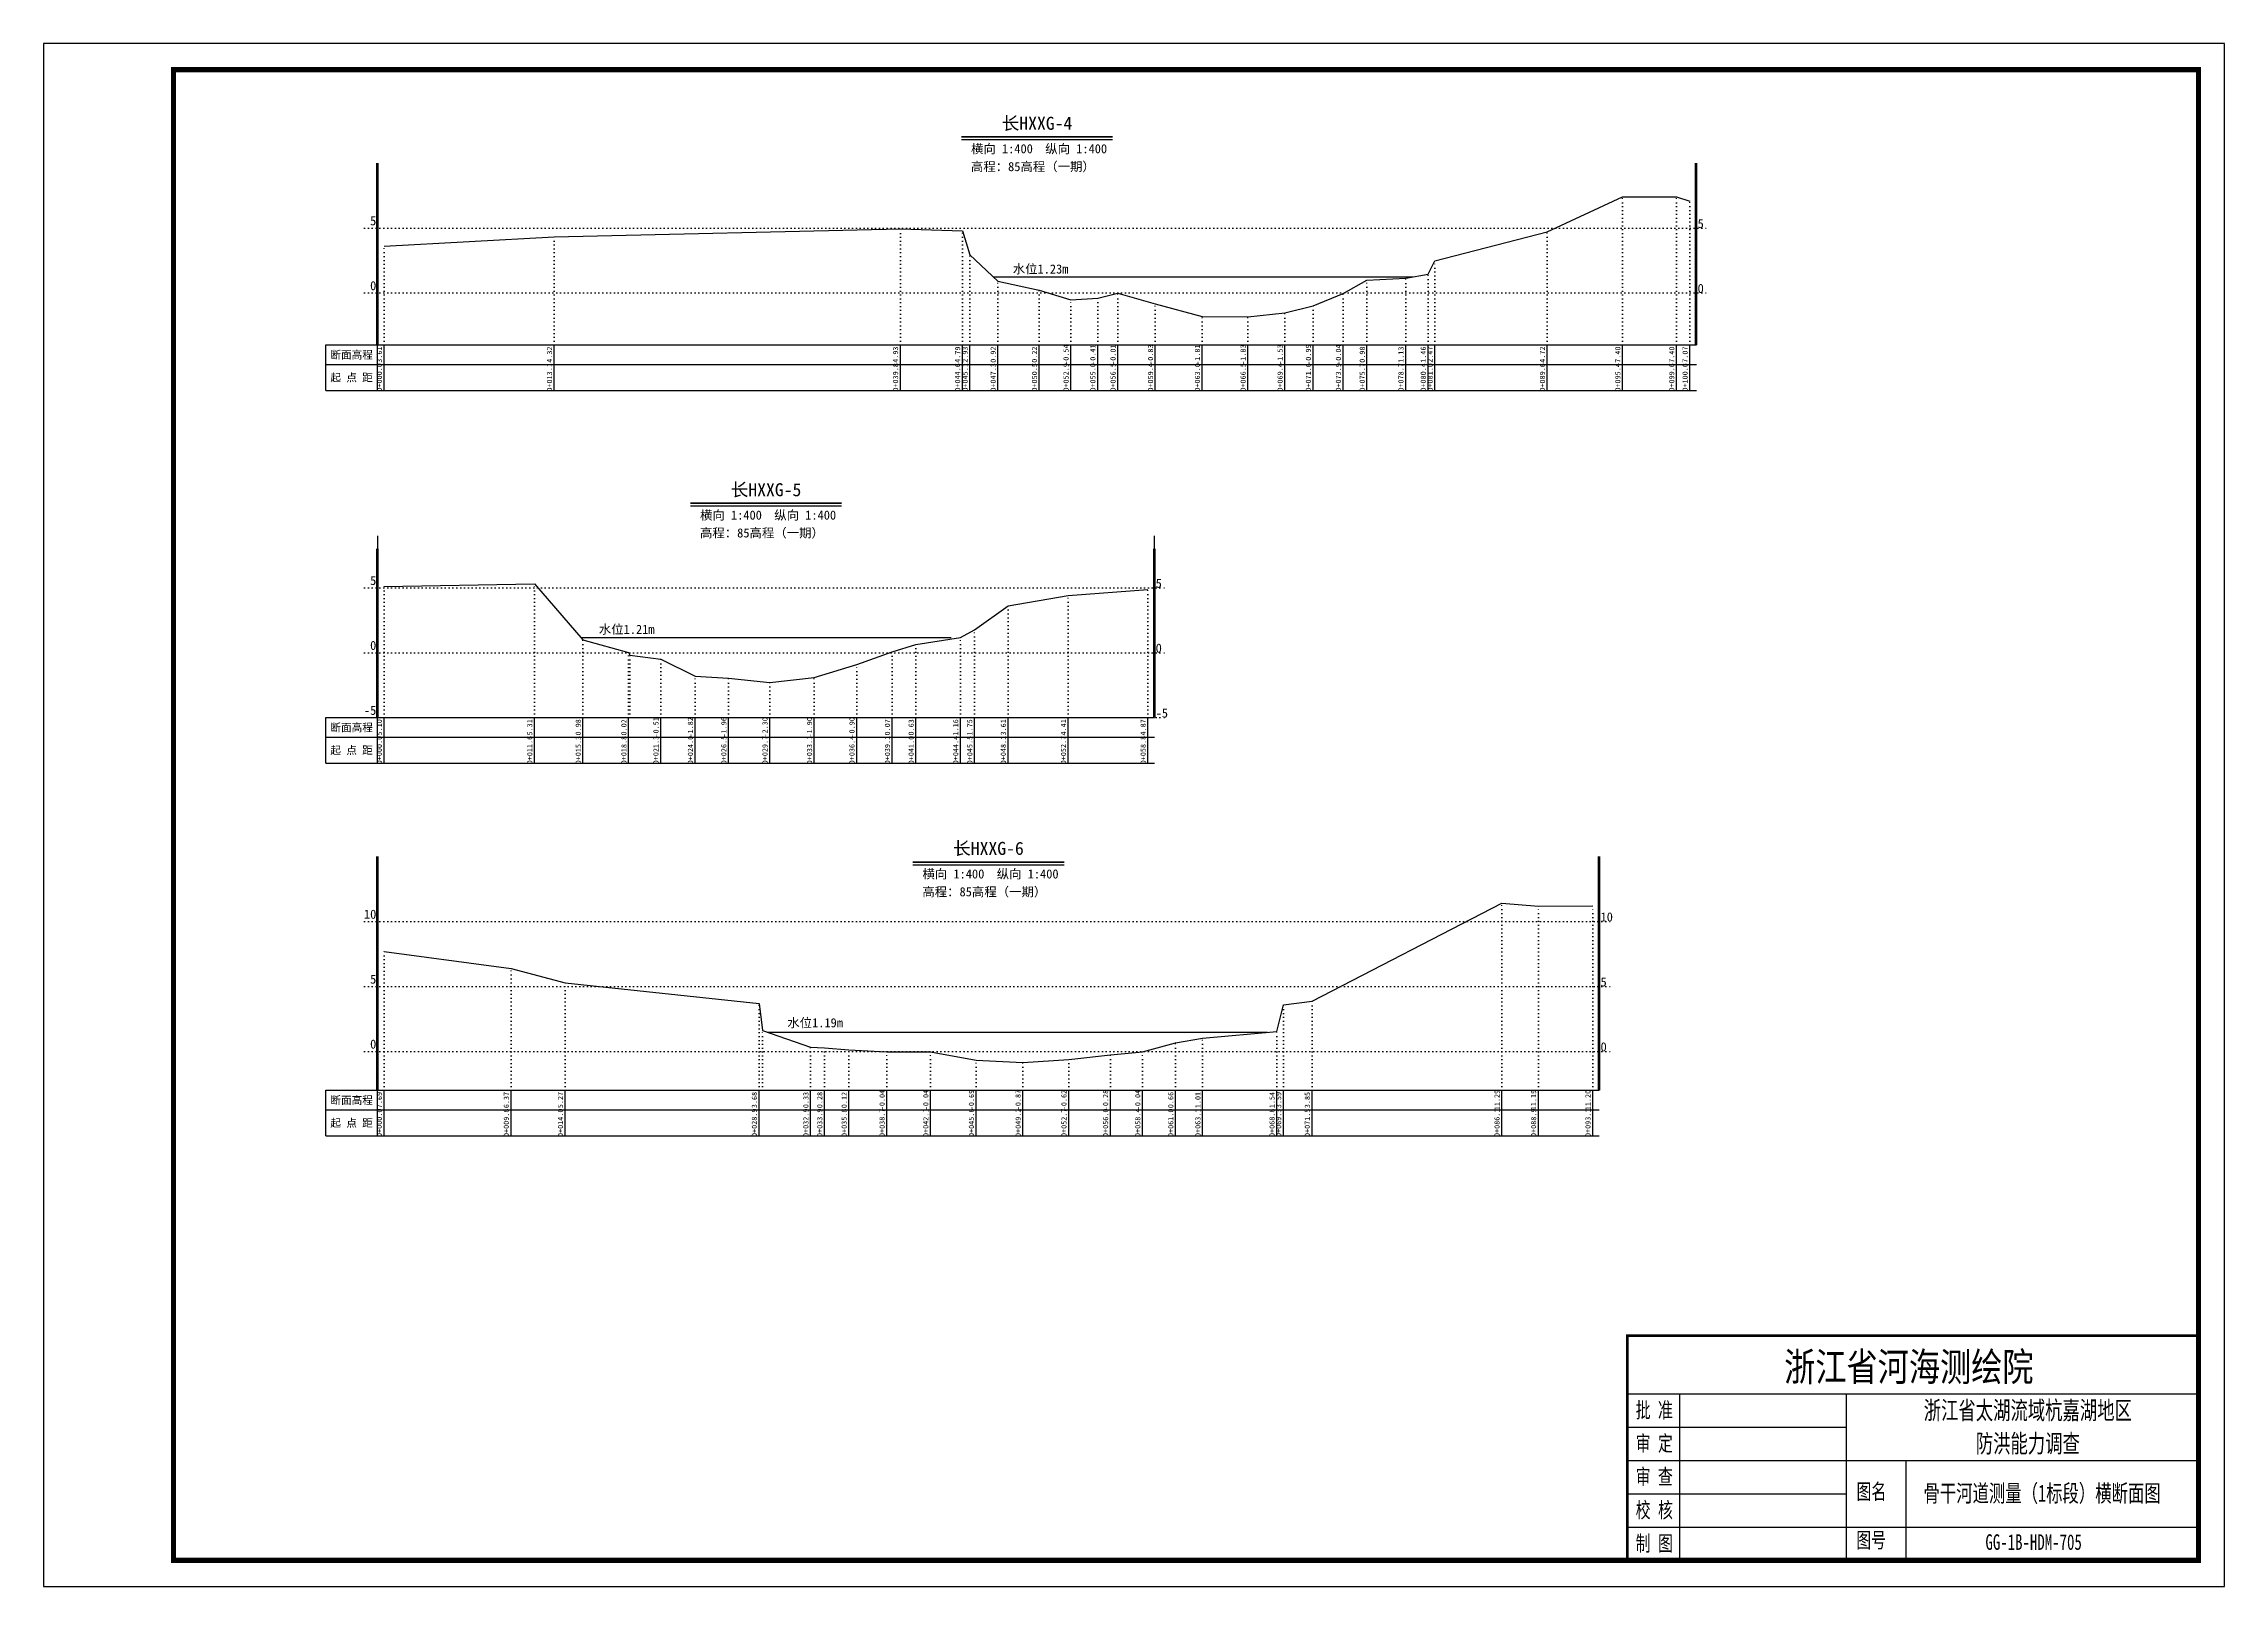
# Model space of a CAD drawing. Header units: millimetres. Extents: x 518104 to 520297, y 3371901 to 3372198.
# Drawn here: x 518547.4 to 518967.4, y 3371900.9 to 3372197.9 of the extents above; entities that cross this region are included whole.
import ezdxf
from ezdxf.enums import TextEntityAlignment as Align

# ---------------------------------------------------------------- set-up
doc = ezdxf.new("R2010")
doc.units = ezdxf.units.MM
doc.header["$LTSCALE"] = 0.4
doc.header["$MEASUREMENT"] = 0
doc.linetypes.add('X4', pattern=[1.6, 0, -1.6])
for name, color, linetype in [('DMX', 1, 'Continuous'), ('TEXT', 7, 'Continuous'), ('zdm1', 5, 'Continuous'), ('ZDMT5', 3, 'Continuous'), ('图框', 7, 'Continuous'), ('断面名称', 5, 'Continuous'), ('比例尺', 3, 'Continuous'), ('水位', 4, 'Continuous')]:
    doc.layers.add(name, color=color, linetype=linetype)
doc.styles.add('HDM', font='仿宋_GB2312.ttf')
doc.styles.add('tk2', font='SimSun.ttf', dxfattribs={"width": 0.8})

msp = doc.modelspace()

# ---------------------------------------------------------------- linework, layer by layer
at = {"lineweight": 100, "const_width": 0.5}
msp.add_lwpolyline([(518962.42, 3371949.15), (518852.42, 3371949.15), (518852.42, 3371905.87), (518962.42, 3371905.87), (518962.42, 3371949.15)], dxfattribs=at)
at = {"layer": 'DMX', "linetype": 'Continuous', "flags": 128}
for points in [[(518612.99, 3372158.9), (518645.77, 3372160.67), (518712.42, 3372162.2), (518724.37, 3372161.85), (518725.82, 3372157.2), (518731.22, 3372152.17), (518739.17, 3372150.42), (518745.24, 3372148.52), (518750.42, 3372148.85), (518754.29, 3372149.85), (518761.52, 3372147.8), (518770.54, 3372145.35), (518779.34, 3372145.3), (518786.47, 3372146.05), (518791.92, 3372147.4), (518797.69, 3372149.77), (518802.29, 3372152.32), (518809.74, 3372152.7), (518814.04, 3372153.52), (518815.37, 3372156.05), (518836.99, 3372161.67), (518851.52, 3372168.37), (518861.89, 3372168.37), (518864.47, 3372167.55)], [(518612.99, 3372093.37), (518641.97, 3372093.9), (518651.29, 3372083.07), (518660.09, 3372080.67), (518660.29, 3372080.15), (518666.27, 3372079.35), (518672.89, 3372076.07), (518679.34, 3372075.72), (518687.27, 3372074.87), (518695.84, 3372075.87), (518704.02, 3372078.37), (518710.84, 3372080.8), (518715.42, 3372082.2), (518723.99, 3372083.52), (518726.72, 3372085), (518733.17, 3372089.65), (518744.74, 3372091.65), (518760.09, 3372092.8)], [(518612.99, 3372023.1), (518637.44, 3372019.8), (518647.87, 3372017.05), (518685.22, 3372013.07), (518685.84, 3372007.87), (518695.14, 3372004.7), (518697.82, 3372004.57), (518702.52, 3372004.17), (518709.82, 3372003.77), (518718.24, 3372003.77), (518727.02, 3372002.15), (518736.02, 3372001.7), (518744.84, 3372002.32), (518752.87, 3372003.17), (518759.07, 3372003.77), (518765.42, 3372005.52), (518770.64, 3372006.4), (518784.92, 3372007.72), (518786.19, 3372012.85), (518791.72, 3372013.5), (518828.24, 3372032.39), (518835.29, 3372031.85), (518845.77, 3372031.87)]]:
    msp.add_lwpolyline(points, dxfattribs=at)
at = {"layer": 'TEXT', "color": 0}
for p, q in [((518852.42, 3371937.95, 0), (518962.42, 3371937.95, 0)), ((518862.5, 3371937.95, 0), (518862.5, 3371912.29, 0)), ((518894.58, 3371937.95, 0), (518894.58, 3371912.29, 0)), ((518852.42, 3371931.54, 0), (518894.58, 3371931.54, 0)), ((518852.42, 3371925.12, 0), (518894.58, 3371925.12, 0)), ((518894.58, 3371925.12, 0), (518962.42, 3371925.12, 0)), ((518906.07, 3371925.12, 0), (518906.07, 3371905.87, 0)), ((518852.42, 3371918.7, 0), (518894.58, 3371918.7, 0)), ((518852.42, 3371912.29, 0), (518962.42, 3371912.29, 0)), ((518862.5, 3371912.29, 0), (518862.5, 3371905.87, 0)), ((518894.58, 3371912.29, 0), (518894.58, 3371905.87, 0))]:
    msp.add_line(p, q, dxfattribs=at)
at = {"layer": 'zdm1', "linetype": 'Continuous'}
for p, q in [((518611.62, 3372139.87), (518611.62, 3372174.87)), ((518611.87, 3372139.87), (518611.87, 3372174.87)), ((518865.59, 3372139.87), (518865.59, 3372174.87)), ((518865.84, 3372139.87), (518865.84, 3372174.87)), ((518601.74, 3372139.87), (518612.99, 3372139.87)), ((518601.74, 3372131.12), (518601.74, 3372139.87)), ((518611.74, 3372131.12), (518611.74, 3372139.87)), ((518612.99, 3372139.87), (518865.72, 3372139.87)), ((518601.74, 3372136.12), (518865.72, 3372136.12)), ((518601.74, 3372131.12), (518865.72, 3372131.12)), ((518611.62, 3372068.12), (518611.62, 3372100.62)), ((518611.87, 3372068.12), (518611.87, 3372100.62)), ((518761.22, 3372068.12), (518761.22, 3372100.62)), ((518761.47, 3372068.12), (518761.47, 3372100.62)), ((518601.74, 3372068.12), (518612.99, 3372068.12)), ((518601.74, 3372059.37), (518601.74, 3372068.12)), ((518611.74, 3372059.37), (518611.74, 3372068.12)), ((518612.99, 3372068.12), (518761.34, 3372068.12)), ((518601.74, 3372064.37), (518761.34, 3372064.37)), ((518601.74, 3372059.37), (518761.34, 3372059.37)), ((518611.62, 3371996.37), (518611.62, 3372041.37)), ((518611.87, 3371996.37), (518611.87, 3372041.37)), ((518846.89, 3371996.37), (518846.89, 3372041.37)), ((518847.14, 3371996.37), (518847.14, 3372041.37)), ((518601.74, 3371996.37), (518612.99, 3371996.37)), ((518601.74, 3371987.62), (518601.74, 3371996.37)), ((518611.74, 3371987.62), (518611.74, 3371996.37)), ((518612.99, 3371996.37), (518847.02, 3371996.37)), ((518601.74, 3371992.62), (518847.02, 3371992.62)), ((518601.74, 3371987.62), (518847.02, 3371987.62))]:
    msp.add_line(p, q, dxfattribs=at)
at = {"layer": 'zdm1', "linetype": 'X4'}
for p, q in [((518609.24, 3372162.37), (518868.22, 3372162.37)), ((518609.24, 3372149.87), (518868.22, 3372149.87)), ((518609.24, 3372093.12), (518763.84, 3372093.12)), ((518609.24, 3372080.62), (518763.84, 3372080.62)), ((518609.24, 3372068.12), (518763.84, 3372068.12)), ((518609.24, 3372028.87), (518849.52, 3372028.87)), ((518609.24, 3372016.37), (518849.52, 3372016.37)), ((518609.24, 3372003.87), (518849.52, 3372003.87))]:
    msp.add_line(p, q, dxfattribs=at)
at = {"layer": 'zdm1', "linetype": 'Continuous', "flags": 128}
for points in [[(518611.74, 3372172.37, 0.25, 0.25, 0), (518611.74, 3372174.87, 0.25, 0.25, 0)], [(518865.72, 3372172.37, 0.25, 0.25, 0), (518865.72, 3372174.87, 0.25, 0.25, 0)], [(518611.74, 3372167.37, 0.25, 0.25, 0), (518611.74, 3372169.87, 0.25, 0.25, 0)], [(518865.72, 3372167.37, 0.25, 0.25, 0), (518865.72, 3372169.87, 0.25, 0.25, 0)], [(518611.74, 3372162.37, 0.25, 0.25, 0), (518611.74, 3372164.87, 0.25, 0.25, 0)], [(518865.72, 3372162.37, 0.25, 0.25, 0), (518865.72, 3372164.87, 0.25, 0.25, 0)], [(518611.74, 3372157.37, 0.25, 0.25, 0), (518611.74, 3372159.87, 0.25, 0.25, 0)], [(518865.72, 3372157.37, 0.25, 0.25, 0), (518865.72, 3372159.87, 0.25, 0.25, 0)], [(518611.74, 3372152.37, 0.25, 0.25, 0), (518611.74, 3372154.87, 0.25, 0.25, 0)], [(518865.72, 3372152.37, 0.25, 0.25, 0), (518865.72, 3372154.87, 0.25, 0.25, 0)], [(518611.74, 3372147.37, 0.25, 0.25, 0), (518611.74, 3372149.87, 0.25, 0.25, 0)], [(518865.72, 3372147.37, 0.25, 0.25, 0), (518865.72, 3372149.87, 0.25, 0.25, 0)], [(518611.74, 3372142.37, 0.25, 0.25, 0), (518611.74, 3372144.87, 0.25, 0.25, 0)], [(518865.72, 3372142.37, 0.25, 0.25, 0), (518865.72, 3372144.87, 0.25, 0.25, 0)], [(518611.74, 3372100.62, 0.25, 0.25, 0), (518611.74, 3372103.12, 0.25, 0.25, 0)], [(518761.34, 3372100.62, 0.25, 0.25, 0), (518761.34, 3372103.12, 0.25, 0.25, 0)], [(518611.74, 3372095.62, 0.25, 0.25, 0), (518611.74, 3372098.12, 0.25, 0.25, 0)], [(518761.34, 3372095.62, 0.25, 0.25, 0), (518761.34, 3372098.12, 0.25, 0.25, 0)], [(518611.74, 3372090.62, 0.25, 0.25, 0), (518611.74, 3372093.12, 0.25, 0.25, 0)], [(518761.34, 3372090.62, 0.25, 0.25, 0), (518761.34, 3372093.12, 0.25, 0.25, 0)], [(518611.74, 3372085.62, 0.25, 0.25, 0), (518611.74, 3372088.12, 0.25, 0.25, 0)], [(518761.34, 3372085.62, 0.25, 0.25, 0), (518761.34, 3372088.12, 0.25, 0.25, 0)], [(518611.74, 3372080.62, 0.25, 0.25, 0), (518611.74, 3372083.12, 0.25, 0.25, 0)], [(518761.34, 3372080.62, 0.25, 0.25, 0), (518761.34, 3372083.12, 0.25, 0.25, 0)], [(518611.74, 3372075.62, 0.25, 0.25, 0), (518611.74, 3372078.12, 0.25, 0.25, 0)], [(518761.34, 3372075.62, 0.25, 0.25, 0), (518761.34, 3372078.12, 0.25, 0.25, 0)], [(518611.74, 3372070.62, 0.25, 0.25, 0), (518611.74, 3372073.12, 0.25, 0.25, 0)], [(518761.34, 3372070.62, 0.25, 0.25, 0), (518761.34, 3372073.12, 0.25, 0.25, 0)], [(518611.74, 3372038.87, 0.25, 0.25, 0), (518611.74, 3372041.37, 0.25, 0.25, 0)], [(518847.02, 3372038.87, 0.25, 0.25, 0), (518847.02, 3372041.37, 0.25, 0.25, 0)], [(518611.74, 3372033.87, 0.25, 0.25, 0), (518611.74, 3372036.37, 0.25, 0.25, 0)], [(518847.02, 3372033.87, 0.25, 0.25, 0), (518847.02, 3372036.37, 0.25, 0.25, 0)], [(518611.74, 3372028.87, 0.25, 0.25, 0), (518611.74, 3372031.37, 0.25, 0.25, 0)], [(518847.02, 3372028.87, 0.25, 0.25, 0), (518847.02, 3372031.37, 0.25, 0.25, 0)], [(518611.74, 3372023.87, 0.25, 0.25, 0), (518611.74, 3372026.37, 0.25, 0.25, 0)], [(518847.02, 3372023.87, 0.25, 0.25, 0), (518847.02, 3372026.37, 0.25, 0.25, 0)], [(518611.74, 3372018.87, 0.25, 0.25, 0), (518611.74, 3372021.37, 0.25, 0.25, 0)], [(518847.02, 3372018.87, 0.25, 0.25, 0), (518847.02, 3372021.37, 0.25, 0.25, 0)], [(518611.74, 3372013.87, 0.25, 0.25, 0), (518611.74, 3372016.37, 0.25, 0.25, 0)], [(518847.02, 3372013.87, 0.25, 0.25, 0), (518847.02, 3372016.37, 0.25, 0.25, 0)], [(518611.74, 3372008.87, 0.25, 0.25, 0), (518611.74, 3372011.37, 0.25, 0.25, 0)], [(518847.02, 3372008.87, 0.25, 0.25, 0), (518847.02, 3372011.37, 0.25, 0.25, 0)], [(518611.74, 3372003.87, 0.25, 0.25, 0), (518611.74, 3372006.37, 0.25, 0.25, 0)], [(518847.02, 3372003.87, 0.25, 0.25, 0), (518847.02, 3372006.37, 0.25, 0.25, 0)], [(518611.74, 3371998.87, 0.25, 0.25, 0), (518611.74, 3372001.37, 0.25, 0.25, 0)], [(518847.02, 3371998.87, 0.25, 0.25, 0), (518847.02, 3372001.37, 0.25, 0.25, 0)]]:
    msp.add_lwpolyline(points, format="xyseb", dxfattribs=at)
at = {"layer": 'ZDMT5', "linetype": 'X4'}
for p, q in [((518851.52, 3372139.87), (518851.52, 3372168.37)), ((518861.89, 3372139.87), (518861.89, 3372168.37)), ((518864.47, 3372139.87), (518864.47, 3372167.55)), ((518645.77, 3372139.87), (518645.77, 3372160.67)), ((518712.42, 3372139.87), (518712.42, 3372162.2)), ((518724.37, 3372139.87), (518724.37, 3372161.85)), ((518836.99, 3372139.87), (518836.99, 3372161.67)), ((518612.99, 3372139.87), (518612.99, 3372158.9)), ((518725.82, 3372139.87), (518725.82, 3372157.2)), ((518815.37, 3372139.87), (518815.37, 3372156.05)), ((518731.22, 3372139.87), (518731.22, 3372152.17)), ((518802.29, 3372139.87), (518802.29, 3372152.32)), ((518809.74, 3372139.87), (518809.74, 3372152.7)), ((518814.04, 3372139.87), (518814.04, 3372153.52)), ((518739.17, 3372139.87), (518739.17, 3372150.42)), ((518745.24, 3372139.87), (518745.24, 3372148.52)), ((518750.42, 3372139.87), (518750.42, 3372148.85)), ((518754.29, 3372139.87), (518754.29, 3372149.85)), ((518761.52, 3372139.87), (518761.52, 3372147.8)), ((518791.92, 3372139.87), (518791.92, 3372147.4)), ((518797.69, 3372139.87), (518797.69, 3372149.77)), ((518770.54, 3372139.87), (518770.54, 3372145.35)), ((518779.34, 3372139.87), (518779.34, 3372145.3)), ((518786.47, 3372139.87), (518786.47, 3372146.05)), ((518612.99, 3372068.12), (518612.99, 3372093.37)), ((518641.97, 3372068.12), (518641.97, 3372093.9)), ((518760.09, 3372068.12), (518760.09, 3372092.8)), ((518733.17, 3372068.12), (518733.17, 3372089.65)), ((518744.74, 3372068.12), (518744.74, 3372091.65)), ((518723.99, 3372068.12), (518723.99, 3372083.52)), ((518726.72, 3372068.12), (518726.72, 3372085)), ((518651.29, 3372068.12), (518651.29, 3372083.07)), ((518660.09, 3372068.12), (518660.09, 3372080.67)), ((518660.29, 3372068.12), (518660.29, 3372080.15)), ((518666.27, 3372068.12), (518666.27, 3372079.35)), ((518710.84, 3372068.12), (518710.84, 3372080.8)), ((518715.42, 3372068.12), (518715.42, 3372082.2)), ((518672.89, 3372068.12), (518672.89, 3372076.07)), ((518679.34, 3372068.12), (518679.34, 3372075.72)), ((518695.84, 3372068.12), (518695.84, 3372075.87)), ((518704.02, 3372068.12), (518704.02, 3372078.37)), ((518687.27, 3372068.12), (518687.27, 3372074.87)), ((518828.24, 3371996.37), (518828.24, 3372032.39)), ((518835.29, 3371996.37), (518835.29, 3372031.85)), ((518845.77, 3371996.37), (518845.77, 3372031.87)), ((518612.99, 3371996.37), (518612.99, 3372023.1)), ((518637.44, 3371996.37), (518637.44, 3372019.8)), ((518647.87, 3371996.37), (518647.87, 3372017.05)), ((518685.22, 3371996.37), (518685.22, 3372013.07)), ((518786.19, 3371996.37), (518786.19, 3372012.85)), ((518791.72, 3371996.37), (518791.72, 3372013.5)), ((518685.84, 3371996.37), (518685.84, 3372007.87)), ((518695.14, 3371996.37), (518695.14, 3372004.7)), ((518697.82, 3371996.37), (518697.82, 3372004.57)), ((518702.52, 3371996.37), (518702.52, 3372004.17)), ((518709.82, 3371996.37), (518709.82, 3372003.77)), ((518718.24, 3371996.37), (518718.24, 3372003.77)), ((518759.07, 3371996.37), (518759.07, 3372003.77)), ((518765.42, 3371996.37), (518765.42, 3372005.52)), ((518770.64, 3371996.37), (518770.64, 3372006.4)), ((518784.92, 3371996.37), (518784.92, 3372007.72)), ((518727.02, 3371996.37), (518727.02, 3372002.15)), ((518736.02, 3371996.37), (518736.02, 3372001.7)), ((518744.84, 3371996.37), (518744.84, 3372002.32)), ((518752.87, 3371996.37), (518752.87, 3372003.17))]:
    msp.add_line(p, q, dxfattribs=at)
at = {"layer": 'ZDMT5', "linetype": 'Continuous'}
for p, q in [((518612.99, 3372131.12), (518612.99, 3372139.87)), ((518645.77, 3372131.12), (518645.77, 3372139.87)), ((518712.42, 3372131.12), (518712.42, 3372139.87)), ((518724.37, 3372131.12), (518724.37, 3372139.87)), ((518725.82, 3372131.12), (518725.82, 3372139.87)), ((518731.22, 3372131.12), (518731.22, 3372139.87)), ((518739.17, 3372131.12), (518739.17, 3372139.87)), ((518745.24, 3372131.12), (518745.24, 3372139.87)), ((518750.42, 3372131.12), (518750.42, 3372139.87)), ((518754.29, 3372131.12), (518754.29, 3372139.87)), ((518761.52, 3372131.12), (518761.52, 3372139.87)), ((518770.54, 3372131.12), (518770.54, 3372139.87)), ((518779.34, 3372131.12), (518779.34, 3372139.87)), ((518786.47, 3372131.12), (518786.47, 3372139.87)), ((518791.92, 3372131.12), (518791.92, 3372139.87)), ((518797.69, 3372131.12), (518797.69, 3372139.87)), ((518802.29, 3372131.12), (518802.29, 3372139.87)), ((518809.74, 3372131.12), (518809.74, 3372139.87)), ((518814.04, 3372131.12), (518814.04, 3372139.87)), ((518815.37, 3372131.12), (518815.37, 3372139.87)), ((518836.99, 3372131.12), (518836.99, 3372139.87)), ((518851.52, 3372131.12), (518851.52, 3372139.87)), ((518861.89, 3372131.12), (518861.89, 3372139.87)), ((518864.47, 3372131.12), (518864.47, 3372139.87)), ((518612.99, 3372059.37), (518612.99, 3372068.12)), ((518641.97, 3372059.37), (518641.97, 3372068.12)), ((518651.29, 3372059.37), (518651.29, 3372068.12)), ((518660.09, 3372059.37), (518660.09, 3372068.12)), ((518666.27, 3372059.37), (518666.27, 3372068.12)), ((518672.89, 3372059.37), (518672.89, 3372068.12)), ((518679.34, 3372059.37), (518679.34, 3372068.12)), ((518687.27, 3372059.37), (518687.27, 3372068.12)), ((518695.84, 3372059.37), (518695.84, 3372068.12)), ((518704.02, 3372059.37), (518704.02, 3372068.12)), ((518710.84, 3372059.37), (518710.84, 3372068.12)), ((518715.42, 3372059.37), (518715.42, 3372068.12)), ((518723.99, 3372059.37), (518723.99, 3372068.12)), ((518726.72, 3372059.37), (518726.72, 3372068.12)), ((518733.17, 3372059.37), (518733.17, 3372068.12)), ((518744.74, 3372059.37), (518744.74, 3372068.12)), ((518760.09, 3372059.37), (518760.09, 3372068.12)), ((518612.99, 3371987.62), (518612.99, 3371996.37)), ((518637.44, 3371987.62), (518637.44, 3371996.37)), ((518647.87, 3371987.62), (518647.87, 3371996.37)), ((518685.22, 3371987.62), (518685.22, 3371996.37)), ((518695.14, 3371987.62), (518695.14, 3371996.37)), ((518697.82, 3371987.62), (518697.82, 3371996.37)), ((518702.52, 3371987.62), (518702.52, 3371996.37)), ((518709.82, 3371987.62), (518709.82, 3371996.37)), ((518718.24, 3371987.62), (518718.24, 3371996.37)), ((518727.02, 3371987.62), (518727.02, 3371996.37)), ((518736.02, 3371987.62), (518736.02, 3371996.37)), ((518744.84, 3371987.62), (518744.84, 3371996.37)), ((518752.87, 3371987.62), (518752.87, 3371996.37)), ((518759.07, 3371987.62), (518759.07, 3371996.37)), ((518765.42, 3371987.62), (518765.42, 3371996.37)), ((518770.64, 3371987.62), (518770.64, 3371996.37)), ((518784.92, 3371987.62), (518784.92, 3371996.37)), ((518786.19, 3371987.62), (518786.19, 3371996.37)), ((518791.72, 3371987.62), (518791.72, 3371996.37)), ((518828.24, 3371987.62), (518828.24, 3371996.37)), ((518835.29, 3371987.62), (518835.29, 3371996.37)), ((518845.77, 3371987.62), (518845.77, 3371996.37))]:
    msp.add_line(p, q, dxfattribs=at)
at = {"layer": '图框', "flags": 128}
msp.add_lwpolyline([(518547.42, 3371900.87), (518967.42, 3371900.87), (518967.42, 3372197.87), (518547.42, 3372197.87)], close=True, dxfattribs=at)
at = {"layer": '图框', "const_width": 1, "flags": 128}
msp.add_lwpolyline([(518572.42, 3371905.87), (518962.42, 3371905.87), (518962.42, 3372192.87), (518572.42, 3372192.87)], close=True, dxfattribs=at)
at = {"layer": '比例尺', "color": 3, "linetype": 'Continuous', "lineweight": 40}
for p, q in [((518724.17, 3372179.91), (518753.29, 3372179.91)), ((518671.98, 3372109.38), (518701.11, 3372109.38)), ((518714.82, 3372040.3), (518743.94, 3372040.3))]:
    msp.add_line(p, q, dxfattribs=at)
at = {"layer": '比例尺', "color": 3, "linetype": 'Continuous'}
for p, q in [((518724.17, 3372179.41), (518753.29, 3372179.41)), ((518671.98, 3372108.88), (518701.11, 3372108.88)), ((518714.82, 3372039.8), (518743.94, 3372039.8))]:
    msp.add_line(p, q, dxfattribs=at)
at = {"layer": '水位', "color": 6, "linetype": 'Continuous', "flags": 128}
for points in [[(518730.36, 3372152.97), (518811.17, 3372152.97)], [(518650.9, 3372083.53), (518722.18, 3372083.53)], [(518686.77, 3372007.56), (518783.14, 3372007.56)]]:
    msp.add_lwpolyline(points, dxfattribs=at)

# ---------------------------------------------------------------- texts
at = {"layer": 'TEXT', "color": 7, "ltscale": 8, "style": 'tk2'}
for tag, p, s, height, width in [('浙江省河海测绘院', (518882.64, 3371940.39, 0), '（单位名称）', 5.5, 0.8), ('批 准', (518854.04, 3371933.32, 0), '批准', 3, 0.7), ('审 定', (518854.04, 3371926.91, 0), '审定', 3, 0.7), ('审 查', (518854.04, 3371920.49, 0), '审 查', 3, 0.7), ('图名', (518896.57, 3371917.62, 0), '审查', 3, 0.7), ('校 核', (518854.04, 3371914.07, 0), '校 核', 3, 0.7), ('图号', (518896.52, 3371908.29, 0), '图号', 3, 0.7), ('制 图', (518854.04, 3371907.66, 0), '制 图', 3, 0.7)]:
    msp.add_attdef(tag, p, s, height=height, dxfattribs=dict(at, width=width))
at = {"layer": 'TEXT', "color": 0, "style": 'tk2', "width": 0.7}
for tag, text, height, p in [('浙江省太湖流域杭嘉湖地区', '浙江省太湖流域杭嘉湖地区', 3.5, (518929.56, 3371934.77, -206.67)), ('防洪能力调查', '防洪能力调查', 3.5, (518929.56, 3371928.38, -206.67)), ('骨干河道测量（1标段）横断面图', '骨干河道测量（1标段）横断面图', 3.3, (518932.31, 3371918.8, -206.67)), ('GG-1B-HDM-705', 'GG-1B-HDM-001', 3, (518930.68, 3371909.4, -206.67))]:
    msp.add_attdef(tag, text=text, height=height, dxfattribs=at).set_placement(p, align=Align.MIDDLE_CENTER)
at = {"layer": 'zdm1', "linetype": 'Continuous', "style": 'HDM'}
for s, p in [('5', (518611.49, 3372162.37)), ('0', (518611.49, 3372149.87)), ('5', (518611.49, 3372093.12)), ('0', (518611.49, 3372080.62)), ('-5', (518611.49, 3372068.12)), ('10', (518611.49, 3372028.87)), ('5', (518611.49, 3372016.37)), ('0', (518611.49, 3372003.87))]:
    msp.add_text(s, height=1.75, dxfattribs=at).set_placement(p, align=Align.BOTTOM_RIGHT)
for s, p in [('5', (518865.97, 3372162.37)), ('0', (518865.97, 3372149.87)), ('5', (518761.59, 3372093.12)), ('0', (518761.59, 3372080.62)), ('-5', (518761.59, 3372068.12)), ('10', (518847.27, 3372028.87)), ('5', (518847.27, 3372016.37)), ('0', (518847.27, 3372003.87))]:
    msp.add_text(s, height=1.75, dxfattribs=at).set_placement(p)
for s, p in [('断面高程', (518606.74, 3372138)), ('起 点 距', (518606.74, 3372133.62)), ('断面高程', (518606.74, 3372066.25)), ('起 点 距', (518606.74, 3372061.87)), ('断面高程', (518606.74, 3371994.5)), ('起 点 距', (518606.74, 3371990.12))]:
    msp.add_text(s, height=1.5, dxfattribs=at).set_placement(p, align=Align.MIDDLE)
at = {"layer": 'ZDMT5', "linetype": 'Continuous', "style": 'HDM'}
for s, p in [('3.61', (518612.87, 3372138)), ('4.32', (518645.64, 3372138)), ('4.93', (518712.29, 3372138)), ('4.79', (518724.24, 3372138)), ('2.93', (518725.69, 3372138)), ('0.92', (518731.09, 3372138)), ('0.22', (518739.04, 3372138)), ('-0.54', (518745.12, 3372138)), ('-0.41', (518750.29, 3372138)), ('-0.01', (518754.17, 3372138)), ('-0.83', (518761.39, 3372138)), ('-1.81', (518770.42, 3372138)), ('-1.83', (518779.22, 3372138)), ('-1.53', (518786.34, 3372138)), ('-0.99', (518791.79, 3372138)), ('-0.04', (518797.57, 3372138)), ('0.98', (518802.17, 3372138)), ('1.13', (518809.62, 3372138)), ('1.46', (518813.92, 3372138)), ('2.47', (518815.24, 3372138)), ('4.72', (518836.87, 3372138)), ('7.40', (518851.39, 3372138)), ('7.40', (518861.77, 3372138)), ('7.07', (518864.34, 3372138)), ('0+000.0', (518612.87, 3372133.62)), ('0+013.1', (518645.64, 3372133.62)), ('0+039.8', (518712.29, 3372133.62)), ('0+044.6', (518724.24, 3372133.62)), ('0+045.1', (518725.69, 3372133.62)), ('0+047.3', (518731.09, 3372133.62)), ('0+050.5', (518739.04, 3372133.62)), ('0+052.9', (518745.12, 3372133.62)), ('0+055.0', (518750.29, 3372133.62)), ('0+056.5', (518754.17, 3372133.62)), ('0+059.4', (518761.39, 3372133.62)), ('0+063.0', (518770.42, 3372133.62)), ('0+066.5', (518779.22, 3372133.62)), ('0+069.4', (518786.34, 3372133.62)), ('0+071.6', (518791.79, 3372133.62)), ('0+073.9', (518797.57, 3372133.62)), ('0+075.7', (518802.17, 3372133.62)), ('0+078.7', (518809.62, 3372133.62)), ('0+080.4', (518813.92, 3372133.62)), ('0+081.0', (518815.24, 3372133.62)), ('0+089.6', (518836.87, 3372133.62)), ('0+095.4', (518851.39, 3372133.62)), ('0+099.6', (518861.77, 3372133.62)), ('0+100.6', (518864.34, 3372133.62)), ('5.10', (518612.87, 3372066.25)), ('5.31', (518641.84, 3372066.25)), ('0.98', (518651.17, 3372066.25)), ('0.02', (518659.97, 3372066.25)), ('-0.51', (518666.14, 3372066.25)), ('-1.82', (518672.77, 3372066.25)), ('-1.96', (518679.22, 3372066.25)), ('-2.30', (518687.14, 3372066.25)), ('-1.90', (518695.72, 3372066.25)), ('-0.90', (518703.89, 3372066.25)), ('0.07', (518710.72, 3372066.25)), ('0.63', (518715.29, 3372066.25)), ('1.16', (518723.87, 3372066.25)), ('1.75', (518726.59, 3372066.25)), ('3.61', (518733.04, 3372066.25)), ('4.41', (518744.62, 3372066.25)), ('4.87', (518759.97, 3372066.25)), ('0+000.0', (518612.87, 3372061.87)), ('0+011.6', (518641.84, 3372061.87)), ('0+015.3', (518651.17, 3372061.87)), ('0+018.8', (518659.97, 3372061.87)), ('0+021.3', (518666.14, 3372061.87)), ('0+024.0', (518672.77, 3372061.87)), ('0+026.5', (518679.22, 3372061.87)), ('0+029.7', (518687.14, 3372061.87)), ('0+033.1', (518695.72, 3372061.87)), ('0+036.4', (518703.89, 3372061.87)), ('0+039.1', (518710.72, 3372061.87)), ('0+041.0', (518715.29, 3372061.87)), ('0+044.4', (518723.87, 3372061.87)), ('0+045.5', (518726.59, 3372061.87)), ('0+048.1', (518733.04, 3372061.87)), ('0+052.7', (518744.62, 3372061.87)), ('0+058.8', (518759.97, 3372061.87)), ('7.69', (518612.87, 3371994.5)), ('6.37', (518637.32, 3371994.5)), ('5.27', (518647.74, 3371994.5)), ('3.68', (518685.09, 3371994.5)), ('0.33', (518695.02, 3371994.5)), ('0.28', (518697.69, 3371994.5)), ('0.12', (518702.39, 3371994.5)), ('-0.04', (518709.69, 3371994.5)), ('-0.04', (518718.12, 3371994.5)), ('-0.69', (518726.89, 3371994.5)), ('-0.87', (518735.89, 3371994.5)), ('-0.62', (518744.72, 3371994.5)), ('-0.28', (518752.74, 3371994.5)), ('-0.04', (518758.94, 3371994.5)), ('0.66', (518765.29, 3371994.5)), ('1.01', (518770.52, 3371994.5)), ('1.54', (518784.79, 3371994.5)), ('3.59', (518786.07, 3371994.5)), ('3.85', (518791.59, 3371994.5)), ('11.29', (518828.12, 3371994.5)), ('11.19', (518835.17, 3371994.5)), ('11.20', (518845.64, 3371994.5)), ('0+000.0', (518612.87, 3371990.12)), ('0+009.8', (518637.32, 3371990.12)), ('0+014.0', (518647.74, 3371990.12)), ('0+028.9', (518685.09, 3371990.12)), ('0+032.9', (518695.02, 3371990.12)), ('0+033.9', (518697.69, 3371990.12)), ('0+035.8', (518702.39, 3371990.12)), ('0+038.7', (518709.69, 3371990.12)), ('0+042.1', (518718.12, 3371990.12)), ('0+045.6', (518726.89, 3371990.12)), ('0+049.2', (518735.89, 3371990.12)), ('0+052.7', (518744.72, 3371990.12)), ('0+056.0', (518752.74, 3371990.12)), ('0+058.4', (518758.94, 3371990.12)), ('0+061.0', (518765.29, 3371990.12)), ('0+063.1', (518770.52, 3371990.12)), ('0+068.8', (518784.79, 3371990.12)), ('0+069.3', (518786.07, 3371990.12)), ('0+071.5', (518791.59, 3371990.12)), ('0+086.1', (518828.12, 3371990.12)), ('0+088.9', (518835.17, 3371990.12)), ('0+093.1', (518845.64, 3371990.12))]:
    msp.add_text(s, height=1, rotation=90, dxfattribs=at).set_placement(p, align=Align.BOTTOM_CENTER)
at = {"layer": '断面名称', "color": 5, "linetype": 'Continuous', "style": 'HDM'}
for s, p in [('长HXXG-4', (518738.73, 3372182.59)), ('长HXXG-5', (518686.54, 3372112.04)), ('长HXXG-6', (518729.38, 3372043))]:
    msp.add_text(s, height=2.5, dxfattribs=at).set_placement(p, align=Align.MIDDLE)
at = {"layer": '比例尺', "color": 3, "linetype": 'Continuous', "style": 'HDM'}
for s, p in [('横向 1:400  纵向 1:400', (518752.24, 3372176.24)), ('高程：85高程（一期）', (518749.87, 3372172.8)), ('横向 1:400  纵向 1:400', (518700.05, 3372105.71)), ('高程：85高程（一期）', (518697.69, 3372102.28)), ('横向 1:400  纵向 1:400', (518742.89, 3372036.63)), ('高程：85高程（一期）', (518740.52, 3372033.19))]:
    msp.add_text(s, height=1.75, dxfattribs=at).set_placement(p, align=Align.BOTTOM_RIGHT)
at = {"layer": '水位', "color": 6, "linetype": 'Continuous', "style": 'HDM'}
for s, p in [('水位1.23m', (518739.43, 3372154.53)), ('水位1.21m', (518659.71, 3372085.16)), ('水位1.19m', (518696, 3372009.42))]:
    msp.add_text(s, height=1.75, dxfattribs=at).set_placement(p, align=Align.MIDDLE)

doc.saveas('drawing.dxf')
